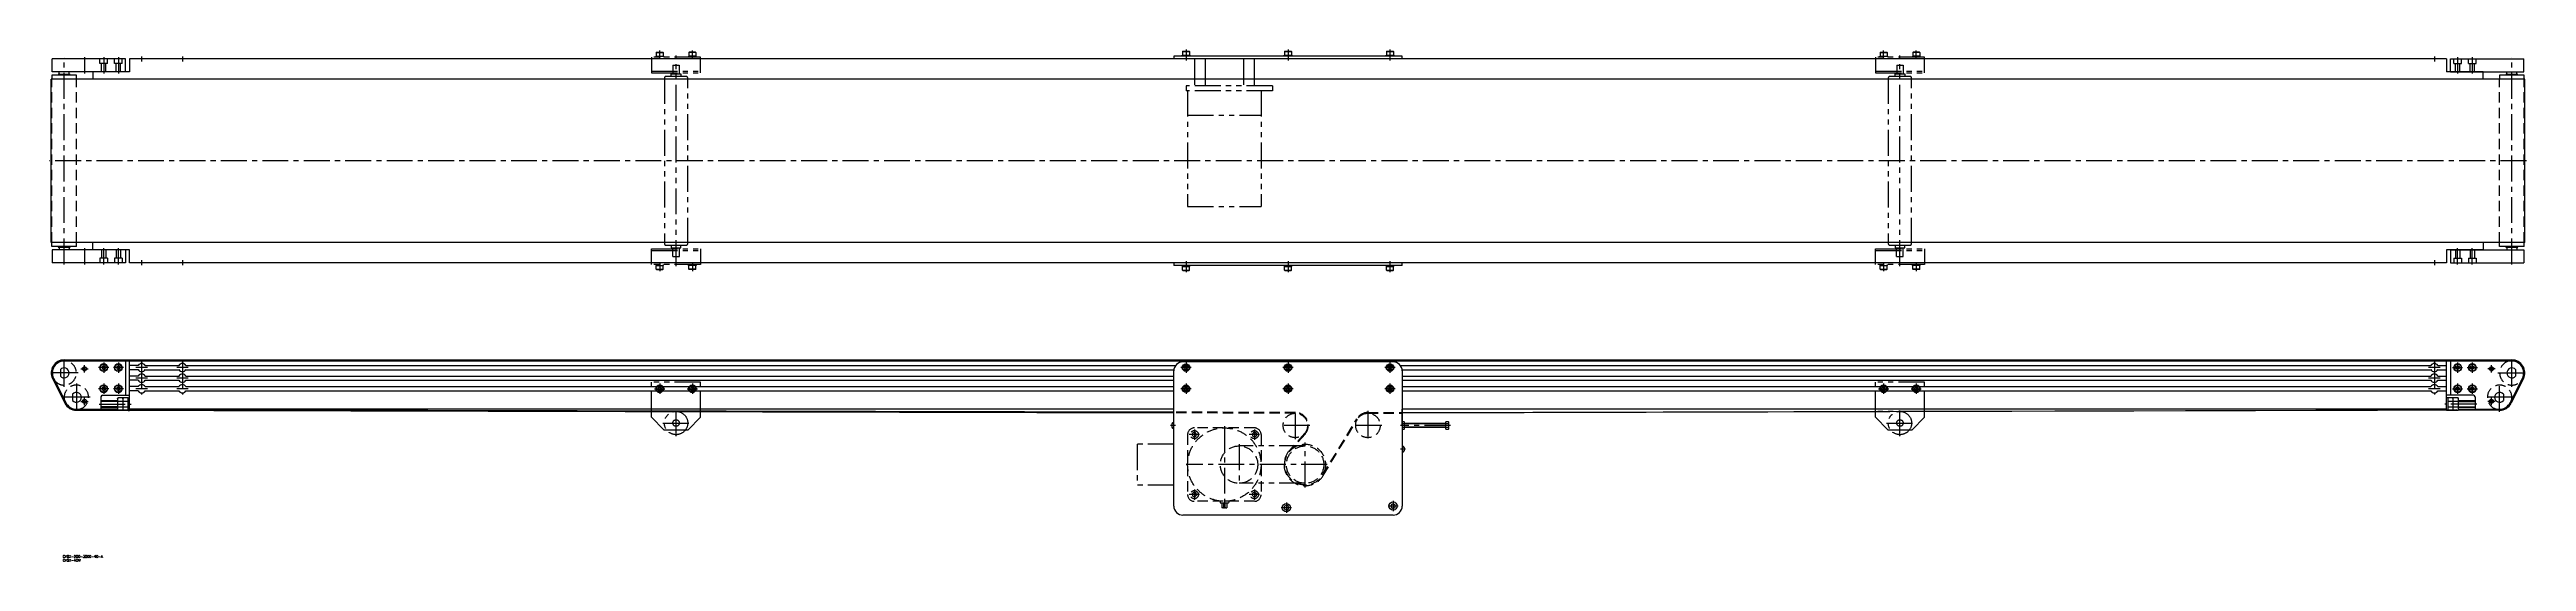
# Model space of a CAD drawing. Extents: x -18 to 3018, y -231 to 396.
import ezdxf

# ---------------------------------------------------------------- set-up
doc = ezdxf.new("R2010")
doc.units = 0
for name, pattern in [('CENTER', [50.8, 31.75, -6.35, 6.35, -6.35]), ('DASHED', [19.05, 12.7, -6.35]), ('PHANTOM', [63.5, 31.75, -6.35, 6.35, -6.35, 6.35, -6.35])]:
    doc.linetypes.add(name, pattern=pattern)
doc.layers.get('0').update_dxf_attribs({"linetype": 'CONTINUOUS'})
doc.layers.add('CENTER', color=1, linetype='CENTER')
doc.styles.get("Standard").update_dxf_attribs({"font": 'txt.shx', "height": 3, "bigfont": 'bigfont.shx'})

# ---------------------------------------------------------------- blocks, each defined once
blk = doc.blocks.new('*U3')
at = {"color": 7, "linetype": 'CONTINUOUS'}
blk.add_text('CVSX-200-3000-40-A', height=3, dxfattribs=at).set_placement((-1.6, -226.7))
blk = doc.blocks.new('*U4')
at = {"color": 7, "linetype": 'CONTINUOUS'}
blk.add_text('CVSX-40W', height=3, dxfattribs=at).set_placement((-1.6, -231.3))

msp = doc.modelspace()

# ---------------------------------------------------------------- linework, layer by layer
at = {"color": 3, "linetype": 'PHANTOM'}
for p, q in [((730, 385), (730, 395.3)), ((770, 385), (770, 395.3)), ((2230, 385), (2230, 395.3)), ((2270, 385), (2270, 395.3)), ((720, 387), (720, 368)), ((780, 387), (720, 387)), ((720, 370), (780, 370)), ((720, 368), (780, 368)), ((725.4, 387), (725.4, 388.3)), ((725.4, 388.3), (734.6, 388.3)), ((725.8, 392.8), (726.2, 393.3)), ((725.8, 392.8), (725.8, 388.3)), ((725.8, 392.8), (734.2, 392.8)), ((726.2, 393.3), (733.8, 393.3)), ((730, 388.3), (729.7, 387)), ((730.3, 388.3), (730, 387)), ((733.8, 393.3), (734.2, 392.8)), ((734.2, 392.8), (734.2, 388.3)), ((734.6, 388.3), (734.6, 387)), ((744, 363.5), (744, 366.5)), ((744, 363.5), (744, 366.5)), ((744, 366.5), (756, 366.5)), ((746.1, 377.5), (746.1, 366.5)), ((746.1, 377.5), (753.9, 377.5)), ((750, 131), (750, 389)), ((753.9, 377.5), (753.9, 366.5)), ((756, 366.5), (756, 363.5)), ((756, 366.5), (756, 363.5)), ((765.4, 388.3), (765.4, 387)), ((774.6, 388.3), (765.4, 388.3)), ((766.2, 393.3), (765.7, 392.8)), ((765.7, 392.8), (765.7, 388.3)), ((774.2, 392.8), (765.7, 392.8)), ((773.7, 393.3), (766.2, 393.3)), ((770, 388.3), (769.7, 387)), ((770.3, 388.3), (770, 387)), ((774.2, 392.8), (773.7, 393.3)), ((774.2, 392.8), (774.2, 388.3)), ((774.6, 387), (774.6, 388.3)), ((780, 368), (780, 387)), ((1385.5, 385), (1385.5, 352)), ((1398.5, 385), (1398.5, 352)), ((1445.5, 385), (1445.5, 352)), ((1458.5, 385), (1458.5, 352)), ((2220, 387), (2220, 368)), ((2280, 387), (2220, 387)), ((2220, 370), (2280, 370)), ((2220, 368), (2280, 368)), ((2225.4, 387), (2225.4, 388.3)), ((2225.4, 388.3), (2234.6, 388.3)), ((2225.8, 392.8), (2226.3, 393.3)), ((2225.8, 392.8), (2225.8, 388.3)), ((2225.8, 392.8), (2234.3, 392.8)), ((2226.3, 393.3), (2233.8, 393.3)), ((2230, 388.3), (2229.7, 387)), ((2230.3, 388.3), (2230, 387)), ((2233.8, 393.3), (2234.3, 392.8)), ((2234.3, 392.8), (2234.3, 388.3)), ((2234.6, 388.3), (2234.6, 387)), ((2244, 363.5), (2244, 366.5)), ((2244, 363.5), (2244, 366.5)), ((2244, 366.5), (2256, 366.5)), ((2246.1, 377.5), (2246.1, 366.5)), ((2246.1, 377.5), (2253.9, 377.5)), ((2250, 131), (2250, 389)), ((2253.9, 377.5), (2253.9, 366.5)), ((2256, 366.5), (2256, 363.5)), ((2256, 366.5), (2256, 363.5)), ((2265.4, 388.3), (2265.4, 387)), ((2274.6, 388.3), (2265.4, 388.3)), ((2266.3, 393.3), (2265.8, 392.8)), ((2265.8, 392.8), (2265.8, 388.3)), ((2274.2, 392.8), (2265.8, 392.8)), ((2273.8, 393.3), (2266.3, 393.3)), ((2270, 388.3), (2269.7, 387)), ((2270.3, 388.3), (2270, 387)), ((2274.2, 392.8), (2273.8, 393.3)), ((2274.2, 392.8), (2274.2, 388.3)), ((2274.6, 387), (2274.6, 388.3)), ((2280, 368), (2280, 387)), ((735.7, 361.5), (735.7, 158.5)), ((762.3, 363.5), (737.7, 363.5)), ((764.3, 158.5), (764.3, 361.5)), ((1375, 352), (1375, 346)), ((1481, 352), (1375, 352)), ((1481, 346), (1375, 346)), ((1377, 346), (1377, 204)), ((1467, 346), (1467, 204)), ((1481, 352), (1481, 346)), ((2235.7, 361.5), (2235.7, 158.5)), ((2262.3, 363.5), (2237.7, 363.5)), ((2264.3, 158.5), (2264.3, 361.5)), ((1377, 316), (1467, 316)), ((1377, 204), (1467, 204)), ((720, 152), (780, 152)), ((720, 133), (720, 152)), ((737.7, 156.5), (762.3, 156.5)), ((744, 156.5), (744, 153.5)), ((744, 153.5), (756, 153.5)), ((746, 142.5), (746, 153.5)), ((754, 142.5), (754, 153.5)), ((756, 153.5), (756, 156.5)), ((780, 152), (780, 133)), ((2220, 152), (2280, 152)), ((2220, 133), (2220, 152)), ((2237.7, 156.5), (2262.3, 156.5)), ((2244, 156.5), (2244, 153.5)), ((2244, 153.5), (2256, 153.5)), ((2246, 142.5), (2246, 153.5)), ((2254, 142.5), (2254, 153.5)), ((2256, 153.5), (2256, 156.5)), ((2280, 152), (2280, 133)), ((720, 150), (780, 150)), ((780, 133), (720, 133)), ((725.4, 133), (725.4, 131.7)), ((725.4, 131.7), (734.6, 131.7)), ((725.8, 127.2), (725.8, 131.7)), ((725.8, 127.2), (726.2, 126.7)), ((725.8, 127.2), (734.2, 127.2)), ((726.2, 126.7), (733.8, 126.7)), ((730, 131.7), (729.7, 133)), ((730, 135), (730, 124.7)), ((730.3, 131.7), (730, 133)), ((733.8, 126.7), (734.2, 127.2)), ((734.2, 127.2), (734.2, 131.7)), ((734.6, 131.7), (734.6, 133)), ((746, 142.5), (754, 142.5)), ((765.4, 131.7), (765.4, 133)), ((774.6, 131.7), (765.4, 131.7)), ((765.7, 127.2), (765.7, 131.7)), ((766.2, 126.7), (765.7, 127.2)), ((774.2, 127.2), (765.7, 127.2)), ((773.7, 126.7), (766.2, 126.7)), ((770, 131.7), (769.7, 133)), ((770, 135), (770, 124.7)), ((770.3, 131.7), (770, 133)), ((774.2, 127.2), (773.7, 126.7)), ((774.2, 127.2), (774.2, 131.7)), ((774.6, 133), (774.6, 131.7)), ((2220, 150), (2280, 150)), ((2280, 133), (2220, 133)), ((2225.4, 133), (2225.4, 131.7)), ((2225.4, 131.7), (2234.6, 131.7)), ((2225.8, 127.2), (2225.8, 131.7)), ((2225.8, 127.2), (2226.3, 126.7)), ((2225.8, 127.2), (2234.3, 127.2)), ((2226.3, 126.7), (2233.8, 126.7)), ((2230, 131.7), (2229.7, 133)), ((2230, 135), (2230, 124.7)), ((2230.3, 131.7), (2230, 133)), ((2233.8, 126.7), (2234.3, 127.2)), ((2234.3, 127.2), (2234.3, 131.7)), ((2234.6, 131.7), (2234.6, 133)), ((2246, 142.5), (2254, 142.5)), ((2265.4, 131.7), (2265.4, 133)), ((2274.6, 131.7), (2265.4, 131.7)), ((2265.8, 127.2), (2265.8, 131.7)), ((2266.3, 126.7), (2265.8, 127.2)), ((2274.2, 127.2), (2265.8, 127.2)), ((2273.8, 126.7), (2266.3, 126.7)), ((2270, 131.7), (2269.7, 133)), ((2270, 135), (2270, 124.7)), ((2270.3, 131.7), (2270, 133)), ((2274.2, 127.2), (2273.8, 126.7)), ((2274.2, 127.2), (2274.2, 131.7)), ((2274.6, 133), (2274.6, 131.7)), ((780, -11.5), (720, -11.5)), ((720, -54.3), (720, -11.5)), ((723.7, -19.5), (736.2, -19.5)), ((730, -17.2), (728, -18.3)), ((728, -18.3), (728, -20.7)), ((728, -20.7), (730, -21.8)), ((730, -13.2), (730, -25.7)), ((732, -18.3), (730, -17.2)), ((730, -21.8), (732, -20.7)), ((730.3, -15.3), (730.3, -14.9)), ((732, -20.7), (732, -18.3)), ((763.8, -19.5), (776.2, -19.5)), ((770, -17.2), (768, -18.3)), ((768, -18.3), (768, -20.7)), ((768, -20.7), (770, -21.8)), ((770, -13.2), (770, -25.7)), ((772, -18.3), (770, -17.2)), ((770, -21.8), (772, -20.7)), ((770.3, -15.3), (770.3, -14.9)), ((772, -20.7), (772, -18.3)), ((780, -54.3), (780, -11.5)), ((2280, -11.5), (2220, -11.5)), ((2220, -54.3), (2220, -11.5)), ((2223.8, -19.5), (2236.2, -19.5)), ((2230, -17.2), (2228, -18.3)), ((2228, -18.3), (2228, -20.7)), ((2228, -20.7), (2230, -21.8)), ((2230, -13.2), (2230, -25.7)), ((2232, -18.3), (2230, -17.2)), ((2230, -21.8), (2232, -20.7)), ((2230.3, -15.3), (2230.3, -14.9)), ((2232, -20.7), (2232, -18.3)), ((2263.8, -19.5), (2276.2, -19.5)), ((2270, -17.2), (2268, -18.3)), ((2268, -18.3), (2268, -20.7)), ((2268, -20.7), (2270, -21.8)), ((2270, -13.2), (2270, -25.7)), ((2272, -18.3), (2270, -17.2)), ((2270, -21.8), (2272, -20.7)), ((2270.3, -15.3), (2270.3, -14.9)), ((2272, -20.7), (2272, -18.3)), ((2280, -54.3), (2280, -11.5)), ((780, -47.5), (720, -47.5)), ((735, -70), (720, -54.3)), ((750, -77.8), (750, -44.1)), ((765, -70), (780, -54.3)), ((2280, -47.5), (2220, -47.5)), ((2235, -70), (2220, -54.3)), ((2250, -77.8), (2250, -44.1)), ((2265, -70), (2280, -54.3)), ((733.7, -61.5), (766.3, -61.5)), ((735, -70), (765, -70)), ((1360, -87.5), (1315, -87.5)), ((1315, -87.5), (1315, -137.5)), ((1521, -89.6), (1439.9, -89.6)), ((2233.7, -61.5), (2266.3, -61.5)), ((2235, -70), (2265, -70)), ((1360, -137.5), (1315, -137.5)), ((1521, -135.4), (1440, -135.4))]:
    msp.add_line(p, q, dxfattribs=at)
at = {"color": 7, "linetype": 'CONTINUOUS'}
for p, q in [((-15, 365), (-15, 360)), ((15, 365), (-15, 365)), ((-14.5, 369), (-14.5, 385)), ((75, 385), (-14.5, 385)), ((80, 369), (-14.5, 369)), ((-7.5, 366), (-7.5, 365)), ((7.5, 366), (-7.5, 366)), ((-6, 366.1), (-6, 369)), ((-5.4, 366.1), (-6, 366.1)), ((-6, 366.1), (6, 366.1)), ((-5.4, 366), (-5.4, 366.1)), ((5.4, 366), (5.4, 366.1)), ((5.4, 366.1), (6, 366.1)), ((6, 366.1), (6, 369)), ((7.5, 365), (7.5, 366)), ((15, 360), (15, 365)), ((35, 369), (35, 360)), ((75, 369), (75, 385)), ((2920, 385), (80, 385)), ((80, 385), (80, 369)), ((1360, 388.2), (1360, 385)), ((1640, 388.2), (1360, 388.2)), ((1370.4, 389.5), (1379.6, 389.5)), ((1370.4, 388.2), (1370.4, 389.5)), ((1370.8, 394), (1371.3, 394.5)), ((1370.8, 394), (1379.3, 394)), ((1370.8, 394), (1370.8, 389.5)), ((1370.8, 389.5), (1379.3, 389.5)), ((1371.3, 394.5), (1378.8, 394.5)), ((1375, 389.5), (1374.7, 388.2)), ((1375.3, 389.5), (1375, 388.2)), ((1378.8, 394.5), (1379.3, 394)), ((1379.3, 394), (1379.3, 389.5)), ((1379.6, 389.5), (1379.6, 388.2)), ((1495.4, 389.5), (1504.6, 389.5)), ((1495.4, 388.2), (1495.4, 389.5)), ((1495.8, 394), (1496.2, 394.5)), ((1495.8, 394), (1504.2, 394)), ((1495.8, 394), (1495.8, 389.5)), ((1495.8, 389.5), (1504.2, 389.5)), ((1496.2, 394.5), (1503.8, 394.5)), ((1500, 389.5), (1499.7, 388.2)), ((1500.3, 389.5), (1500, 388.2)), ((1503.8, 394.5), (1504.2, 394)), ((1504.2, 394), (1504.2, 389.5)), ((1504.6, 389.5), (1504.6, 388.2)), ((1620.4, 389.5), (1629.6, 389.5)), ((1620.4, 388.2), (1620.4, 389.5)), ((1620.8, 394), (1621.3, 394.5)), ((1620.8, 394), (1629.3, 394)), ((1620.8, 394), (1620.8, 389.5)), ((1620.8, 389.5), (1629.3, 389.5)), ((1621.3, 394.5), (1628.8, 394.5)), ((1625, 389.5), (1624.7, 388.2)), ((1625.3, 389.5), (1625, 388.2)), ((1628.8, 394.5), (1629.3, 394)), ((1629.3, 394), (1629.3, 389.5)), ((1629.6, 389.5), (1629.6, 388.2)), ((1640, 385), (1640, 388.2)), ((2920, 385), (2920, 369)), ((2965, 369), (2920, 369)), ((2925, 369), (2925, 385)), ((2925, 385), (3014.5, 385)), ((2925, 369), (3014.5, 369)), ((2965, 360), (2965, 369)), ((2985, 365), (2985, 360)), ((3015, 365), (2985, 365)), ((2992.5, 366), (2992.5, 365)), ((3007.5, 366), (2992.5, 366)), ((2994, 366.1), (2994, 369)), ((2994.6, 366.1), (2994, 366.1)), ((2994, 366.1), (3006, 366.1)), ((2994.6, 366), (2994.6, 366.1)), ((3005.4, 366), (3005.4, 366.1)), ((3005.4, 366.1), (3006, 366.1)), ((3006, 366.1), (3006, 369)), ((3007.5, 365), (3007.5, 366)), ((3014.5, 369), (3014.5, 385)), ((3015, 360), (3015, 365)), ((-15.9, 160), (-15.9, 360)), ((3015.9, 360), (-15.9, 360)), ((3015.9, 160), (3015.9, 360)), ((3015.9, 160), (-15.9, 160)), ((-15, 155), (-15, 160)), ((15, 155), (-15, 155)), ((-7.5, 155), (-7.5, 154)), ((-7.5, 154), (7.5, 154)), ((-5.4, 153.8), (-6, 153.8)), ((-6, 153.8), (-6, 151)), ((6, 153.8), (-6, 153.8)), ((-5.4, 154), (-5.4, 153.8)), ((5.4, 154), (5.4, 153.8)), ((5.4, 153.8), (6, 153.8)), ((6, 153.8), (6, 151)), ((7.5, 154), (7.5, 155)), ((15, 155), (15, 160)), ((35, 151), (35, 160)), ((2965, 160), (2965, 151)), ((2985, 155), (2985, 160)), ((3015, 155), (2985, 155)), ((2992.5, 155), (2992.5, 154)), ((2992.5, 154), (3007.5, 154)), ((2994.6, 153.8), (2994, 153.8)), ((2994, 153.8), (2994, 151)), ((3006, 153.8), (2994, 153.8)), ((2994.6, 154), (2994.6, 153.8)), ((3005.4, 154), (3005.4, 153.8)), ((3005.4, 153.8), (3006, 153.8)), ((3006, 153.8), (3006, 151)), ((3007.5, 154), (3007.5, 155)), ((3015, 155), (3015, 160)), ((80, 151), (-14.5, 151)), ((-14.5, 151), (-14.5, 135)), ((75, 135), (-14.5, 135)), ((75, 151), (75, 135)), ((80, 135), (80, 151)), ((2920, 135), (80, 135)), ((1360, 135), (1360, 131.8)), ((1640, 131.8), (1360, 131.8)), ((1370.4, 131.8), (1370.4, 130.5)), ((1370.4, 130.5), (1379.6, 130.5)), ((1370.8, 130.5), (1379.3, 130.5)), ((1370.8, 126), (1370.8, 130.5)), ((1370.8, 126), (1379.3, 126)), ((1370.8, 126), (1371.3, 125.5)), ((1371.3, 125.5), (1378.8, 125.5)), ((1375, 130.5), (1374.7, 131.8)), ((1375.3, 130.5), (1375, 131.8)), ((1378.8, 125.5), (1379.3, 126)), ((1379.3, 126), (1379.3, 130.5)), ((1379.6, 130.5), (1379.6, 131.8)), ((1495.4, 131.8), (1495.4, 130.5)), ((1495.4, 130.5), (1504.6, 130.5)), ((1495.8, 130.5), (1504.2, 130.5)), ((1495.8, 126), (1495.8, 130.5)), ((1495.8, 126), (1504.2, 126)), ((1495.8, 126), (1496.2, 125.5)), ((1496.2, 125.5), (1503.8, 125.5)), ((1500, 130.5), (1499.7, 131.8)), ((1500.3, 130.5), (1500, 131.8)), ((1503.8, 125.5), (1504.2, 126)), ((1504.2, 126), (1504.2, 130.5)), ((1504.6, 130.5), (1504.6, 131.8)), ((1620.4, 131.8), (1620.4, 130.5)), ((1620.4, 130.5), (1629.6, 130.5)), ((1620.8, 130.5), (1629.3, 130.5)), ((1620.8, 126), (1620.8, 130.5)), ((1620.8, 126), (1629.3, 126)), ((1620.8, 126), (1621.3, 125.5)), ((1621.3, 125.5), (1628.8, 125.5)), ((1625, 130.5), (1624.7, 131.8)), ((1625.3, 130.5), (1625, 131.8)), ((1628.8, 125.5), (1629.3, 126)), ((1629.3, 126), (1629.3, 130.5)), ((1629.6, 130.5), (1629.6, 131.8)), ((1640, 131.8), (1640, 135)), ((2965, 151), (2920, 151)), ((2920, 151), (2920, 135)), ((2925, 151), (3014.5, 151)), ((2925, 151), (2925, 135)), ((2925, 135), (3014.5, 135)), ((3014.5, 151), (3014.5, 135)), ((-4.6, 4), (-4.6, -4)), ((0, 15.9), (3000, 15.9)), ((0, 15), (3000, 15)), ((3000, 14.5), (0, 14.5)), ((48.5, 8.8), (46.5, 7.7)), ((46.5, 7.7), (46.5, 5.3)), ((46.5, 5.3), (48.5, 4.2)), ((50.5, 7.7), (48.5, 8.8)), ((48.5, 4.2), (50.5, 5.3)), ((50.5, 5.3), (50.5, 7.7)), ((66.5, 8.8), (64.5, 7.7)), ((64.5, 7.7), (64.5, 5.3)), ((64.5, 5.3), (66.5, 4.2)), ((68.5, 7.7), (66.5, 8.8)), ((66.5, 4.2), (68.5, 5.3)), ((68.5, 5.3), (68.5, 7.7)), ((75, 14.5), (75, -27.5)), ((80, -44.5), (80, 14.5)), ((90.8, 9.1), (80, 9.1)), ((90.7, 3.9), (80, 3.9)), ((99.2, 9.1), (140.8, 9.1)), ((99.3, 3.9), (140.7, 3.9)), ((149.2, 9.1), (1362.3, 9.1)), ((149.3, 3.9), (1360.1, 3.9)), ((1360, -163.3), (1360, 2.3)), ((1628.8, 13.5), (1371.2, 13.5)), ((1375, 8.8), (1373, 7.7)), ((1373, 7.7), (1373, 5.3)), ((1373, 5.3), (1375, 4.2)), ((1375, 11.1), (1375, 10.8)), ((1377, 7.7), (1375, 8.8)), ((1375, 4.2), (1377, 5.3)), ((1375.3, 11.1), (1375.3, 10.7)), ((1377, 5.3), (1377, 7.7)), ((1500, 8.8), (1498, 7.7)), ((1498, 7.7), (1498, 5.3)), ((1498, 5.3), (1500, 4.2)), ((1500, 11.1), (1500, 10.8)), ((1502, 7.7), (1500, 8.8)), ((1500, 4.2), (1502, 5.3)), ((1500.3, 11.1), (1500.3, 10.7)), ((1502, 5.3), (1502, 7.7)), ((1625, 8.8), (1623, 7.7)), ((1623, 7.7), (1623, 5.3)), ((1623, 5.3), (1625, 4.2)), ((1625, 11.1), (1625, 10.8)), ((1627, 7.7), (1625, 8.8)), ((1625, 4.2), (1627, 5.3)), ((1625.3, 11.1), (1625.3, 10.7)), ((1627, 5.3), (1627, 7.7)), ((1637.7, 9.1), (2900.8, 9.1)), ((1639.9, 3.9), (2900.7, 3.9)), ((1640, 2.3), (1640, -163.3)), ((2909.2, 9.1), (2920, 9.1)), ((2909.3, 3.9), (2920, 3.9)), ((2920, -46), (2920, 15)), ((2925, 14.5), (2925, -27.5)), ((2931.5, 7.7), (2933.5, 8.8)), ((2931.5, 5.3), (2931.5, 7.7)), ((2933.5, 4.2), (2931.5, 5.3)), ((2933.5, 8.8), (2935.5, 7.7)), ((2935.5, 5.3), (2933.5, 4.2)), ((2935.5, 7.7), (2935.5, 5.3)), ((2949.5, 7.7), (2951.5, 8.8)), ((2949.5, 5.3), (2949.5, 7.7)), ((2951.5, 4.2), (2949.5, 5.3)), ((2951.5, 8.8), (2953.5, 7.7)), ((2953.5, 5.3), (2951.5, 4.2)), ((2953.5, 7.7), (2953.5, 5.3)), ((3004.6, 4), (3004.6, -4)), ((-14.2, -7.1), (0.8, -37.1)), ((-13.4, -6.7), (1.6, -36.7)), ((-13, -6.5), (2, -36.5)), ((10.4, -26), (10.4, -34)), ((45, -29.5), (45, -44.5)), ((48.5, -17.2), (46.5, -18.3)), ((46.5, -18.3), (46.5, -20.7)), ((46.5, -20.7), (48.5, -21.8)), ((47.1, -27.5), (80, -27.5)), ((50.5, -18.3), (48.5, -17.2)), ((48.5, -21.8), (50.5, -20.7)), ((50.5, -20.7), (50.5, -18.3)), ((66.5, -17.2), (64.5, -18.3)), ((64.5, -18.3), (64.5, -20.7)), ((64.5, -20.7), (66.5, -21.8)), ((68.5, -18.3), (66.5, -17.2)), ((66.5, -21.8), (68.5, -20.7)), ((68.5, -20.7), (68.5, -18.3)), ((90.8, -3.9), (80, -3.9)), ((90.7, -9.1), (80, -9.1)), ((90.8, -16.9), (80, -16.9)), ((90.7, -22.1), (80, -22.1)), ((99.2, -3.9), (140.8, -3.9)), ((99.2, -16.9), (140.8, -16.9)), ((99.3, -9.1), (140.7, -9.1)), ((99.3, -22.1), (140.7, -22.1)), ((149.2, -3.9), (1360, -3.9)), ((149.2, -16.9), (1360, -16.9)), ((149.3, -9.1), (1360, -9.1)), ((149.3, -22.1), (1360, -22.1)), ((1375, -17.2), (1373, -18.3)), ((1373, -18.3), (1373, -20.7)), ((1373, -20.7), (1375, -21.8)), ((1375, -14.9), (1375, -15.2)), ((1377, -18.3), (1375, -17.2)), ((1375, -21.8), (1377, -20.7)), ((1375.3, -14.9), (1375.3, -15.3)), ((1377, -20.7), (1377, -18.3)), ((1500, -17.2), (1498, -18.3)), ((1498, -18.3), (1498, -20.7)), ((1498, -20.7), (1500, -21.8)), ((1500, -14.9), (1500, -15.2)), ((1502, -18.3), (1500, -17.2)), ((1500, -21.8), (1502, -20.7)), ((1500.3, -14.9), (1500.3, -15.3)), ((1502, -20.7), (1502, -18.3)), ((1625, -17.2), (1623, -18.3)), ((1623, -18.3), (1623, -20.7)), ((1623, -20.7), (1625, -21.8)), ((1625, -14.9), (1625, -15.2)), ((1627, -18.3), (1625, -17.2)), ((1625, -21.8), (1627, -20.7)), ((1625.3, -14.9), (1625.3, -15.3)), ((1627, -20.7), (1627, -18.3)), ((1640, -3.9), (2900.8, -3.9)), ((1640, -9.1), (2900.7, -9.1)), ((1640, -16.9), (2900.8, -16.9)), ((1640, -22.1), (2900.7, -22.1)), ((2909.2, -3.9), (2920, -3.9)), ((2909.2, -16.9), (2920, -16.9)), ((2909.3, -9.1), (2920, -9.1)), ((2909.3, -22.1), (2920, -22.1)), ((2952.9, -27.5), (2920, -27.5)), ((2931.5, -18.3), (2933.5, -17.2)), ((2931.5, -20.7), (2931.5, -18.3)), ((2933.5, -21.8), (2931.5, -20.7)), ((2933.5, -17.2), (2935.5, -18.3)), ((2935.5, -20.7), (2933.5, -21.8)), ((2935.5, -18.3), (2935.5, -20.7)), ((2949.5, -18.3), (2951.5, -17.2)), ((2949.5, -20.7), (2949.5, -18.3)), ((2951.5, -21.8), (2949.5, -20.7)), ((2951.5, -17.2), (2953.5, -18.3)), ((2953.5, -20.7), (2951.5, -21.8)), ((2953.5, -18.3), (2953.5, -20.7)), ((2955, -29.5), (2955, -44.5)), ((2989.6, -26), (2989.6, -34)), ((3013, -6.5), (2998, -36.5)), ((3014.2, -7.1), (2999.2, -37.1)), ((15, -44.5), (45, -44.5)), ((65.6, -45.1), (15, -45)), ((15, -45.9), (1360, -49.1)), ((65.4, -34.3), (45, -34.3)), ((45, -42.3), (65.4, -42.3)), ((65.4, -31.8), (66, -30.8)), ((65.4, -31.8), (65.4, -44.8)), ((65.4, -44.8), (66, -45.8)), ((71.9, -30.8), (66, -30.8)), ((66, -34.5), (71.9, -34.5)), ((71.9, -42.1), (66, -42.1)), ((66, -45.8), (71.9, -45.8)), ((71.9, -30.8), (71.9, -45.8)), ((71.9, -31.8), (72.5, -30.8)), ((71.9, -44.8), (72.5, -45.8)), ((78.4, -30.8), (72.5, -30.8)), ((72.5, -34.5), (78.4, -34.5)), ((78.4, -42.1), (72.5, -42.1)), ((72.5, -45.8), (78.4, -45.8)), ((78.4, -30.6), (80, -30.6)), ((78.4, -46), (78.4, -30.6)), ((78.4, -46), (80, -46)), ((80, -46), (80, -30.6)), ((1360, -44.5), (80, -44.5)), ((1360, -48.2), (80, -45.2)), ((2920, -44.5), (1640, -44.5)), ((1640, -64.5), (1640, -44.5)), ((1640, -48.5), (2920, -45.2)), ((2985, -45.9), (1640, -49.4)), ((1642.4, -59.9), (1640, -59.9)), ((1642.8, -60.5), (1642.4, -59.9)), ((1642.8, -68.5), (1642.8, -60.5)), ((1693.5, -69.1), (1693.5, -59.9)), ((1696.6, -59.9), (1693.5, -59.9)), ((1697, -60.5), (1696.6, -59.9)), ((1697, -68.5), (1697, -60.5)), ((2921.6, -30.5), (2920, -30.5)), ((2921.6, -46), (2920, -46)), ((2921.6, -30.5), (2921.6, -46)), ((2927.5, -30.8), (2921.6, -30.8)), ((2921.6, -34.5), (2927.5, -34.5)), ((2927.5, -42.1), (2921.6, -42.1)), ((2921.6, -45.8), (2927.5, -45.8)), ((2928.1, -31.8), (2927.5, -30.8)), ((2928.1, -44.8), (2927.5, -45.8)), ((2928.1, -45.8), (2928.1, -30.8)), ((2934, -30.8), (2928.1, -30.8)), ((2928.1, -34.5), (2934, -34.5)), ((2934, -42.1), (2928.1, -42.1)), ((2928.1, -45.8), (2934, -45.8)), ((2934.6, -31.8), (2934, -30.8)), ((2934.6, -44.8), (2934, -45.8)), ((2934.4, -45.1), (2985, -45)), ((2934.6, -44.8), (2934.6, -31.8)), ((2955, -34.3), (2934.6, -34.3)), ((2934.6, -42.3), (2955, -42.3)), ((2955, -44.5), (2985, -44.5)), ((1357.8, -62.5), (1357.8, -66.5)), ((1640, -62.2), (1642.4, -62.2)), ((1642.4, -66.8), (1640, -66.8)), ((1640, -69.1), (1642.4, -69.1)), ((1642.8, -68.5), (1642.4, -69.1)), ((1693.5, -62), (1642.8, -62)), ((1693.5, -67), (1642.8, -67)), ((1693.5, -62.2), (1696.6, -62.2)), ((1696.6, -66.8), (1693.5, -66.8)), ((1693.5, -69.1), (1696.6, -69.1)), ((1697, -68.5), (1696.6, -69.1)), ((1642.2, -91.7), (1642.2, -95.7)), ((1481, -174.5), (1371.2, -174.5)), ((1499.2, -174.5), (1481, -174.5)), ((1628.8, -174.5), (1491.2, -174.5)), ((1498, -162.4), (1495.5, -163.9)), ((1495.5, -163.9), (1495.5, -166.8)), ((1495.5, -166.8), (1498, -168.2)), ((1500.5, -163.9), (1498, -162.4)), ((1498, -168.2), (1500.5, -166.8)), ((1500.5, -166.8), (1500.5, -163.9)), ((1628.8, -160.4), (1626.3, -161.9)), ((1626.3, -161.9), (1626.3, -164.7)), ((1626.3, -164.7), (1628.8, -166.2)), ((1631.3, -161.9), (1628.8, -160.4)), ((1628.8, -166.2), (1631.3, -164.7)), ((1631.3, -164.7), (1631.3, -161.9))]:
    msp.add_line(p, q, dxfattribs=at)
at = {"color": 3, "linetype": 'DASHED'}
for p, q in [((43.8, 379.5), (43.8, 385)), ((53.2, 379.5), (43.8, 379.5)), ((45.8, 369), (45.8, 379.5)), ((51.2, 369), (51.2, 379.5)), ((53.2, 379.5), (53.2, 385)), ((61.8, 379.5), (61.8, 385)), ((71.2, 379.5), (61.8, 379.5)), ((63.8, 369), (63.8, 379.5)), ((69.2, 369), (69.2, 379.5)), ((71.2, 379.5), (71.2, 385)), ((2928.8, 379.5), (2928.8, 385)), ((2928.8, 379.5), (2938.2, 379.5)), ((2930.8, 369), (2930.8, 379.5)), ((2936.3, 369), (2936.3, 379.5)), ((2938.2, 379.5), (2938.2, 385)), ((2946.8, 379.5), (2946.8, 385)), ((2946.8, 379.5), (2956.3, 379.5)), ((2948.8, 369), (2948.8, 379.5)), ((2954.2, 369), (2954.2, 379.5)), ((2956.3, 379.5), (2956.3, 385)), ((-15, 160), (-15, 360)), ((15, 160), (15, 360)), ((2985, 160), (2985, 360)), ((3015, 160), (3015, 360)), ((53.2, 140.5), (43.8, 140.5)), ((43.8, 140.5), (43.8, 135)), ((45.8, 151), (45.8, 140.5)), ((51.2, 151), (51.2, 140.5)), ((53.2, 140.5), (53.2, 135)), ((71.2, 140.5), (61.8, 140.5)), ((61.8, 140.5), (61.8, 135)), ((63.8, 151), (63.8, 140.5)), ((69.2, 151), (69.2, 140.5)), ((71.2, 140.5), (71.2, 135)), ((2928.8, 140.5), (2928.8, 135)), ((2928.8, 140.5), (2938.2, 140.5)), ((2930.8, 151), (2930.8, 140.5)), ((2936.3, 151), (2936.3, 140.5)), ((2938.2, 140.5), (2938.2, 135)), ((2946.8, 140.5), (2956.3, 140.5)), ((2946.8, 140.5), (2946.8, 135)), ((2948.8, 151), (2948.8, 140.5)), ((2954.2, 151), (2954.2, 140.5)), ((2956.3, 140.5), (2956.3, 135)), ((65.6, -45.1), (80, -45.2)), ((1509, -48.6), (1360, -48.2)), ((1509, -49.5), (1360, -49.1)), ((1542.4, -125.5), (1584.4, -56.2)), ((1543.1, -125.9), (1585.2, -56.7)), ((1598, -48.6), (1640, -48.5)), ((1598, -49.5), (1640, -49.4)), ((2920, -45.2), (2934.4, -45.1)), ((1377, -75.7), (1377, -149.3)), ((1458.8, -67.5), (1385.2, -67.5)), ((1467, -75.7), (1467, -149.3)), ((1520.2, -74.5), (1501.7, -95.3)), ((1520.9, -75.1), (1502.3, -95.9)), ((1458.8, -157.5), (1385.2, -157.5)), ((1416.8, -157.5), (1416.8, -159)), ((1417.3, -159.5), (1426.8, -159.5)), ((1419, -159.5), (1419, -165.5)), ((1421, -159.5), (1421, -165.5)), ((1423, -165.5), (1423, -159.5)), ((1425, -159.5), (1425, -165.5)), ((1427.3, -157.5), (1427.3, -159))]:
    msp.add_line(p, q, dxfattribs=at)
at = {"color": 3, "linetype": 'CONTINUOUS'}
for p, q in [((65.4, -35), (45, -35)), ((65.4, -41.6), (45, -41.6)), ((2934.6, -35), (2955, -35)), ((2934.6, -41.6), (2955, -41.6)), ((1693.5, -62.4), (1642.8, -62.4)), ((1693.5, -66.6), (1642.8, -66.6))]:
    msp.add_line(p, q, dxfattribs=at)
at = {"color": 3, "linetype": 'DASHED'}
for points in [[(1384.5, -78.5), (1387.3, -77.8), (1388, -75), (1386, -72.9), (1383.2, -73.7), (1382.4, -76.5)], [(1456, -75), (1456.7, -77.8), (1459.5, -78.5), (1461.6, -76.5), (1460.8, -73.7), (1458, -72.9)], [(1388, -150), (1387.3, -147.2), (1384.5, -146.5), (1382.4, -148.5), (1383.2, -151.3), (1386, -152.1)], [(1459.5, -146.5), (1456.7, -147.2), (1456, -150), (1458, -152.1), (1460.8, -151.3), (1461.6, -148.5)]]:
    msp.add_lwpolyline(points, close=True, dxfattribs=at)
at = {"color": 3, "linetype": 'CONTINUOUS'}
for centre in [(25, 5), (2975, 5), (25, -35), (2975, -35)]:
    msp.add_circle(centre, 2.5, dxfattribs=at)
at = {"color": 7, "linetype": 'CONTINUOUS'}
for centre, radius in [((25, 5), 2.07), ((48.5, 6.5), 4.75), ((48.5, 6.5), 4.25), ((66.5, 6.5), 4.75), ((66.5, 6.5), 4.25), ((1375, 6.5), 4.6), ((1375, 6.5), 4.25), ((1375, 6.5), 3.75), ((1500, 6.5), 4.6), ((1500, 6.5), 4.25), ((1500, 6.5), 3.75), ((1625, 6.5), 4.6), ((1625, 6.5), 4.25), ((1625, 6.5), 3.75), ((2933.5, 6.5), 4.75), ((2933.5, 6.5), 4.25), ((2951.5, 6.5), 4.75), ((2951.5, 6.5), 4.25), ((2975, 5), 2.07), ((48.5, -19.5), 4.75), ((48.5, -19.5), 4.25), ((66.5, -19.5), 4.75), ((66.5, -19.5), 4.25), ((1375, -19.5), 4.6), ((1375, -19.5), 4.25), ((1375, -19.5), 3.75), ((1500, -19.5), 4.6), ((1500, -19.5), 4.25), ((1500, -19.5), 3.75), ((1625, -19.5), 4.6), ((1625, -19.5), 4.25), ((1625, -19.5), 3.75), ((2933.5, -19.5), 4.75), ((2933.5, -19.5), 4.25), ((2951.5, -19.5), 4.75), ((2951.5, -19.5), 4.25), ((25, -35), 2.07), ((2975, -35), 2.07), ((1498, -165.3), 5), ((1628.8, -163.3), 5)]:
    msp.add_circle(centre, radius, dxfattribs=at)
at = {"color": 3, "linetype": 'PHANTOM'}
for centre, radius in [((730, -19.5), 4.6), ((730, -19.5), 4.25), ((730, -19.5), 3.75), ((770, -19.5), 4.6), ((770, -19.5), 4.25), ((770, -19.5), 3.75), ((2230, -19.5), 4.6), ((2230, -19.5), 4.25), ((2230, -19.5), 3.75), ((2270, -19.5), 4.6), ((2270, -19.5), 4.25), ((2270, -19.5), 3.75), ((750, -61.5), 14.3), ((750, -61.5), 4), ((2250, -61.5), 14.3), ((2250, -61.5), 4)]:
    msp.add_circle(centre, radius, dxfattribs=at)
at = {"color": 3, "linetype": 'DASHED'}
for centre, radius in [((1509, -64.5), 15), ((1598, -64.5), 15), ((1422, -112.5), 45), ((1385.2, -75.7), 5), ((1440, -112.5), 22.9), ((1458.8, -75.7), 5), ((1521, -112.5), 25), ((1521, -112.5), 22.9), ((1385.2, -149.3), 5), ((1458.8, -149.3), 5)]:
    msp.add_circle(centre, radius, dxfattribs=at)
at = {"color": 3, "linetype": 'PHANTOM'}
for centre, start, end in [((737.7, 361.5), 90, 180), ((737.7, 361.5), 90, 180), ((762.3, 361.5), 0, 90), ((762.3, 361.5), 0, 90), ((2237.7, 361.5), 90, 180), ((2237.7, 361.5), 90, 180), ((2262.3, 361.5), 0, 90), ((2262.3, 361.5), 0, 90), ((737.7, 158.5), 180, 270), ((762.3, 158.5), 270, 0), ((2237.7, 158.5), 180, 270), ((2262.3, 158.5), 270, 0)]:
    msp.add_arc(centre, 2, start, end, dxfattribs=at)
at = {"color": 7, "linetype": 'CONTINUOUS'}
for centre, radius, start, end in [((0, 0), 15.9, 89.9976, 206.5651), ((0, 0), 15, 75.1649, 206.5651), ((0, 0), 14.5, 90, 206.5651), ((0, 0), 6.1, 221.0534, 138.9466), ((95, 6.5), 5, 210.8741, 329.1259), ((95, 6.5), 5, 31.7926, 148.2074), ((145, 6.5), 5, 210.8741, 329.1259), ((145, 6.5), 5, 31.7926, 148.2074), ((1371.2, 2.3), 11.2, 90, 180), ((1628.8, 2.3), 11.2, 0, 90), ((2905, 6.5), 5, 210.8741, 329.1259), ((2905, 6.5), 5, 31.7926, 148.2074), ((3000, 0), 6.1, 41.0534, 318.9466), ((3000, 0), 15, 318.5998, 104.8351), ((3000, 0), 15.9, 333.4349, 90), ((3000, 0), 14.5, 333.4349, 90), ((0, 0), 15, 206.5651, 221.4002), ((15, -30), 6.1, 221.0534, 138.9466), ((47, -29.5), 2, 90, 180), ((95, -6.5), 5, 210.8741, 329.1259), ((95, -19.5), 5, 210.8741, 329.1259), ((95, -6.5), 5, 31.7926, 148.2074), ((95, -19.5), 5, 31.7926, 148.2074), ((145, -6.5), 5, 210.8741, 329.1259), ((145, -19.5), 5, 210.8741, 329.1259), ((145, -6.5), 5, 31.7926, 148.2074), ((145, -19.5), 5, 31.7926, 148.2074), ((2905, -6.5), 5, 210.8741, 329.1259), ((2905, -19.5), 5, 210.8741, 329.1259), ((2905, -6.5), 5, 31.7926, 148.2074), ((2905, -19.5), 5, 31.7926, 148.2074), ((2953, -29.5), 2, 0, 90), ((2985, -30), 6.1, 41.0534, 318.9466), ((15, -30), 15, 191.7299, 206.5651), ((15, -30), 15.9, 206.5651, 270), ((15, -30), 15, 206.5651, 270), ((15, -30), 14.5, 206.5651, 270), ((15, -30), 15, 270, 284.8351), ((68.7, -32.7), 3.32, 154.3842, 214.3842), ((77.8, -38.3), 12.4, 162.412, 197.588), ((68.7, -43.9), 3.32, 145.6158, 205.6158), ((75.2, -32.7), 3.32, 154.3842, 214.3842), ((84.3, -38.3), 12.4, 162.412, 197.588), ((75.2, -43.9), 3.32, 145.6158, 205.6158), ((1359.9, -62.8), 2.12, 87.2573, 171.3215), ((1640.8, -61), 2.04, 325.6158, 25.6158), ((1695, -61), 2.04, 325.6158, 25.6158), ((2924.8, -32.7), 3.32, 325.6158, 25.6158), ((2915.7, -38.3), 12.4, 342.412, 17.588), ((2924.8, -43.9), 3.32, 334.3842, 34.3842), ((2931.3, -32.7), 3.32, 325.6158, 25.6158), ((2922.2, -38.3), 12.4, 342.412, 17.588), ((2931.3, -43.9), 3.32, 334.3842, 34.3842), ((2985, -30), 15, 255.1649, 348.2701), ((2985, -30), 14.5, 270, 333.4349), ((2985, -30), 15.9, 270.1487, 333.4349), ((1359.9, -66.2), 2.12, 188.6785, 272.7427), ((1640.1, -92), 2.12, 8.6785, 92.7427), ((1635.2, -64.5), 7.64, 342.412, 17.588), ((1640.8, -68), 2.04, 334.3842, 34.3842), ((1689.4, -64.5), 7.64, 342.412, 17.588), ((1695, -68), 2.04, 334.3842, 34.3842), ((1640.1, -95.3), 2.12, 267.2573, 351.3215), ((1371.2, -163.3), 11.2, 180, 270), ((1628.8, -163.3), 11.2, 270, 0)]:
    msp.add_arc(centre, radius, start, end, dxfattribs=at)
at = {"color": 3, "linetype": 'DASHED'}
for centre, radius, start, end in [((0, 0), 15, 221.4002, 75.1649), ((3000, 0), 15, 104.8351, 318.5998), ((15, -30), 15, 284.8351, 191.7299), ((2985, -30), 15, 348.2701, 255.1649), ((1509, -64.5), 15.9, 318.2809, 89.8619), ((1598, -64.5), 15.9, 90.1487, 148.7308), ((1385.2, -75.7), 8.23, 90, 180), ((1458.8, -75.7), 8.23, 0, 90), ((1521, -112.5), 25.9, 138.2809, 328.7308), ((1385.2, -149.3), 8.23, 180, 270), ((1458.8, -149.3), 8.23, 270, 0), ((1417.3, -159), 0.5, 180, 270), ((1426.8, -159), 0.5, 270, 0)]:
    msp.add_arc(centre, radius, start, end, dxfattribs=at)
at = {"color": 3, "linetype": 'CONTINUOUS'}
for centre, start, end in [((1419.5, -166.4), 60, 120), ((1420.5, -164.6), 240, 300), ((1421.5, -166.4), 60, 120), ((1422.5, -164.6), 240, 300), ((1423.5, -166.4), 60, 120), ((1424.5, -164.6), 240, 300)]:
    msp.add_arc(centre, 1, start, end, dxfattribs=at)
at = {"layer": 'CENTER', "color": 1, "linetype": 'CENTER'}
for p, q in [((1375, 396.5), (1375, 383)), ((1500, 396.5), (1500, 383)), ((1625, 396.5), (1625, 383)), ((0, 133), (0, 387)), ((25, 387), (25, 367)), ((48.5, 387), (48.5, 367)), ((66.5, 387), (66.5, 367)), ((95, 388), (95, 382)), ((145, 388), (145, 382)), ((2905, 388), (2905, 382)), ((2933.5, 387), (2933.5, 367)), ((2951.5, 387), (2951.5, 367)), ((3000, 133), (3000, 387)), ((3017.9, 260), (-17.9, 260)), ((25, 153), (25, 133)), ((48.5, 133), (48.5, 153)), ((66.5, 133), (66.5, 153)), ((2933.5, 133), (2933.5, 153)), ((2951.5, 133), (2951.5, 153)), ((95, 138), (95, 132)), ((145, 138), (145, 132)), ((1375, 137), (1375, 123.5)), ((1500, 137), (1500, 123.5)), ((1625, 137), (1625, 123.5)), ((2905, 138), (2905, 132)), ((17, 0), (-17.9, 0)), ((0, -17), (0, 17.9)), ((20.5, 5), (29.5, 5)), ((25, 0.5), (25, 9.5)), ((54.8, 6.5), (42.2, 6.5)), ((48.5, 12.7), (48.5, 0.2)), ((72.8, 6.5), (60.3, 6.5)), ((66.5, 12.7), (66.5, 0.2)), ((102, 6.5), (88, 6.5)), ((95, 13.5), (95, -26.5)), ((95, 13.5), (95, -26.5)), ((152, 6.5), (138, 6.5)), ((145, 13.5), (145, -26.5)), ((1381.2, 6.5), (1368.7, 6.5)), ((1375, 12.7), (1375, 0.2)), ((1506.2, 6.5), (1493.8, 6.5)), ((1500, 12.7), (1500, 0.2)), ((1631.3, 6.5), (1618.8, 6.5)), ((1625, 12.7), (1625, 0.2)), ((2912, 6.5), (2898, 6.5)), ((2905, 13.5), (2905, -26.5)), ((2927.2, 6.5), (2939.7, 6.5)), ((2933.5, 12.7), (2933.5, 0.2)), ((2945.3, 6.5), (2957.8, 6.5)), ((2951.5, 12.7), (2951.5, 0.2)), ((2979.5, 5), (2970.5, 5)), ((2975, 0.5), (2975, 9.5)), ((2983, 0), (3017.9, 0)), ((3000, -17), (3000, 17.9)), ((32, -30), (-2, -30)), ((15, -13), (15, -47.9)), ((54.8, -19.5), (42.2, -19.5)), ((48.5, -13.2), (48.5, -25.7)), ((72.8, -19.5), (60.3, -19.5)), ((66.5, -13.2), (66.5, -25.7)), ((102, -6.5), (88, -6.5)), ((102, -19.5), (88, -19.5)), ((152, -6.5), (138, -6.5)), ((152, -19.5), (138, -19.5)), ((1381.2, -19.5), (1368.7, -19.5)), ((1375, -13.2), (1375, -25.7)), ((1506.2, -19.5), (1493.8, -19.5)), ((1500, -13.2), (1500, -25.7)), ((1631.3, -19.5), (1618.8, -19.5)), ((1625, -13.2), (1625, -25.7)), ((2912, -6.5), (2898, -6.5)), ((2912, -19.5), (2898, -19.5)), ((2927.2, -19.5), (2939.7, -19.5)), ((2933.5, -13.2), (2933.5, -25.7)), ((2945.3, -19.5), (2957.8, -19.5)), ((2951.5, -13.2), (2951.5, -25.7)), ((3002, -30), (2968, -30)), ((2985, -47.9), (2985, -13)), ((20.5, -35), (29.5, -35)), ((25, -39.5), (25, -30.5)), ((43, -38.3), (82, -38.3)), ((1509, -81.5), (1509, -46.6)), ((1598, -46.6), (1598, -81.5)), ((2957, -38.3), (2918, -38.3)), ((2979.5, -35), (2970.5, -35)), ((2975, -39.5), (2975, -30.5)), ((1362, -64.5), (1355.8, -64.5)), ((1391.5, -75.7), (1379, -75.7)), ((1385.2, -69.5), (1385.2, -82)), ((1422, -65.5), (1422, -166.5)), ((1440, -87.6), (1440, -137.4)), ((1465, -75.7), (1452.5, -75.7)), ((1458.8, -69.5), (1458.8, -82)), ((1526.9, -64.5), (1492, -64.5)), ((1521, -140.4), (1521, -85.5)), ((1615, -64.5), (1581, -64.5)), ((1699, -64.5), (1638, -64.5)), ((1548, -112.5), (1375, -112.5)), ((1644.2, -93.7), (1638, -93.7)), ((1391.5, -149.3), (1379, -149.3)), ((1385.2, -143), (1385.2, -155.5)), ((1465, -149.3), (1452.5, -149.3)), ((1458.8, -143), (1458.8, -155.5)), ((1504.3, -165.3), (1491.8, -165.3)), ((1498, -159.1), (1498, -171.6)), ((1635.1, -163.3), (1622.6, -163.3)), ((1628.8, -157), (1628.8, -169.5))]:
    msp.add_line(p, q, dxfattribs=at)

# ---------------------------------------------------------------- block references
at = {"color": 7, "linetype": 'CONTINUOUS'}
for name in ['*U3', '*U4']:
    msp.add_blockref(name, (0, 0), dxfattribs=at)

doc.saveas('drawing.dxf')
